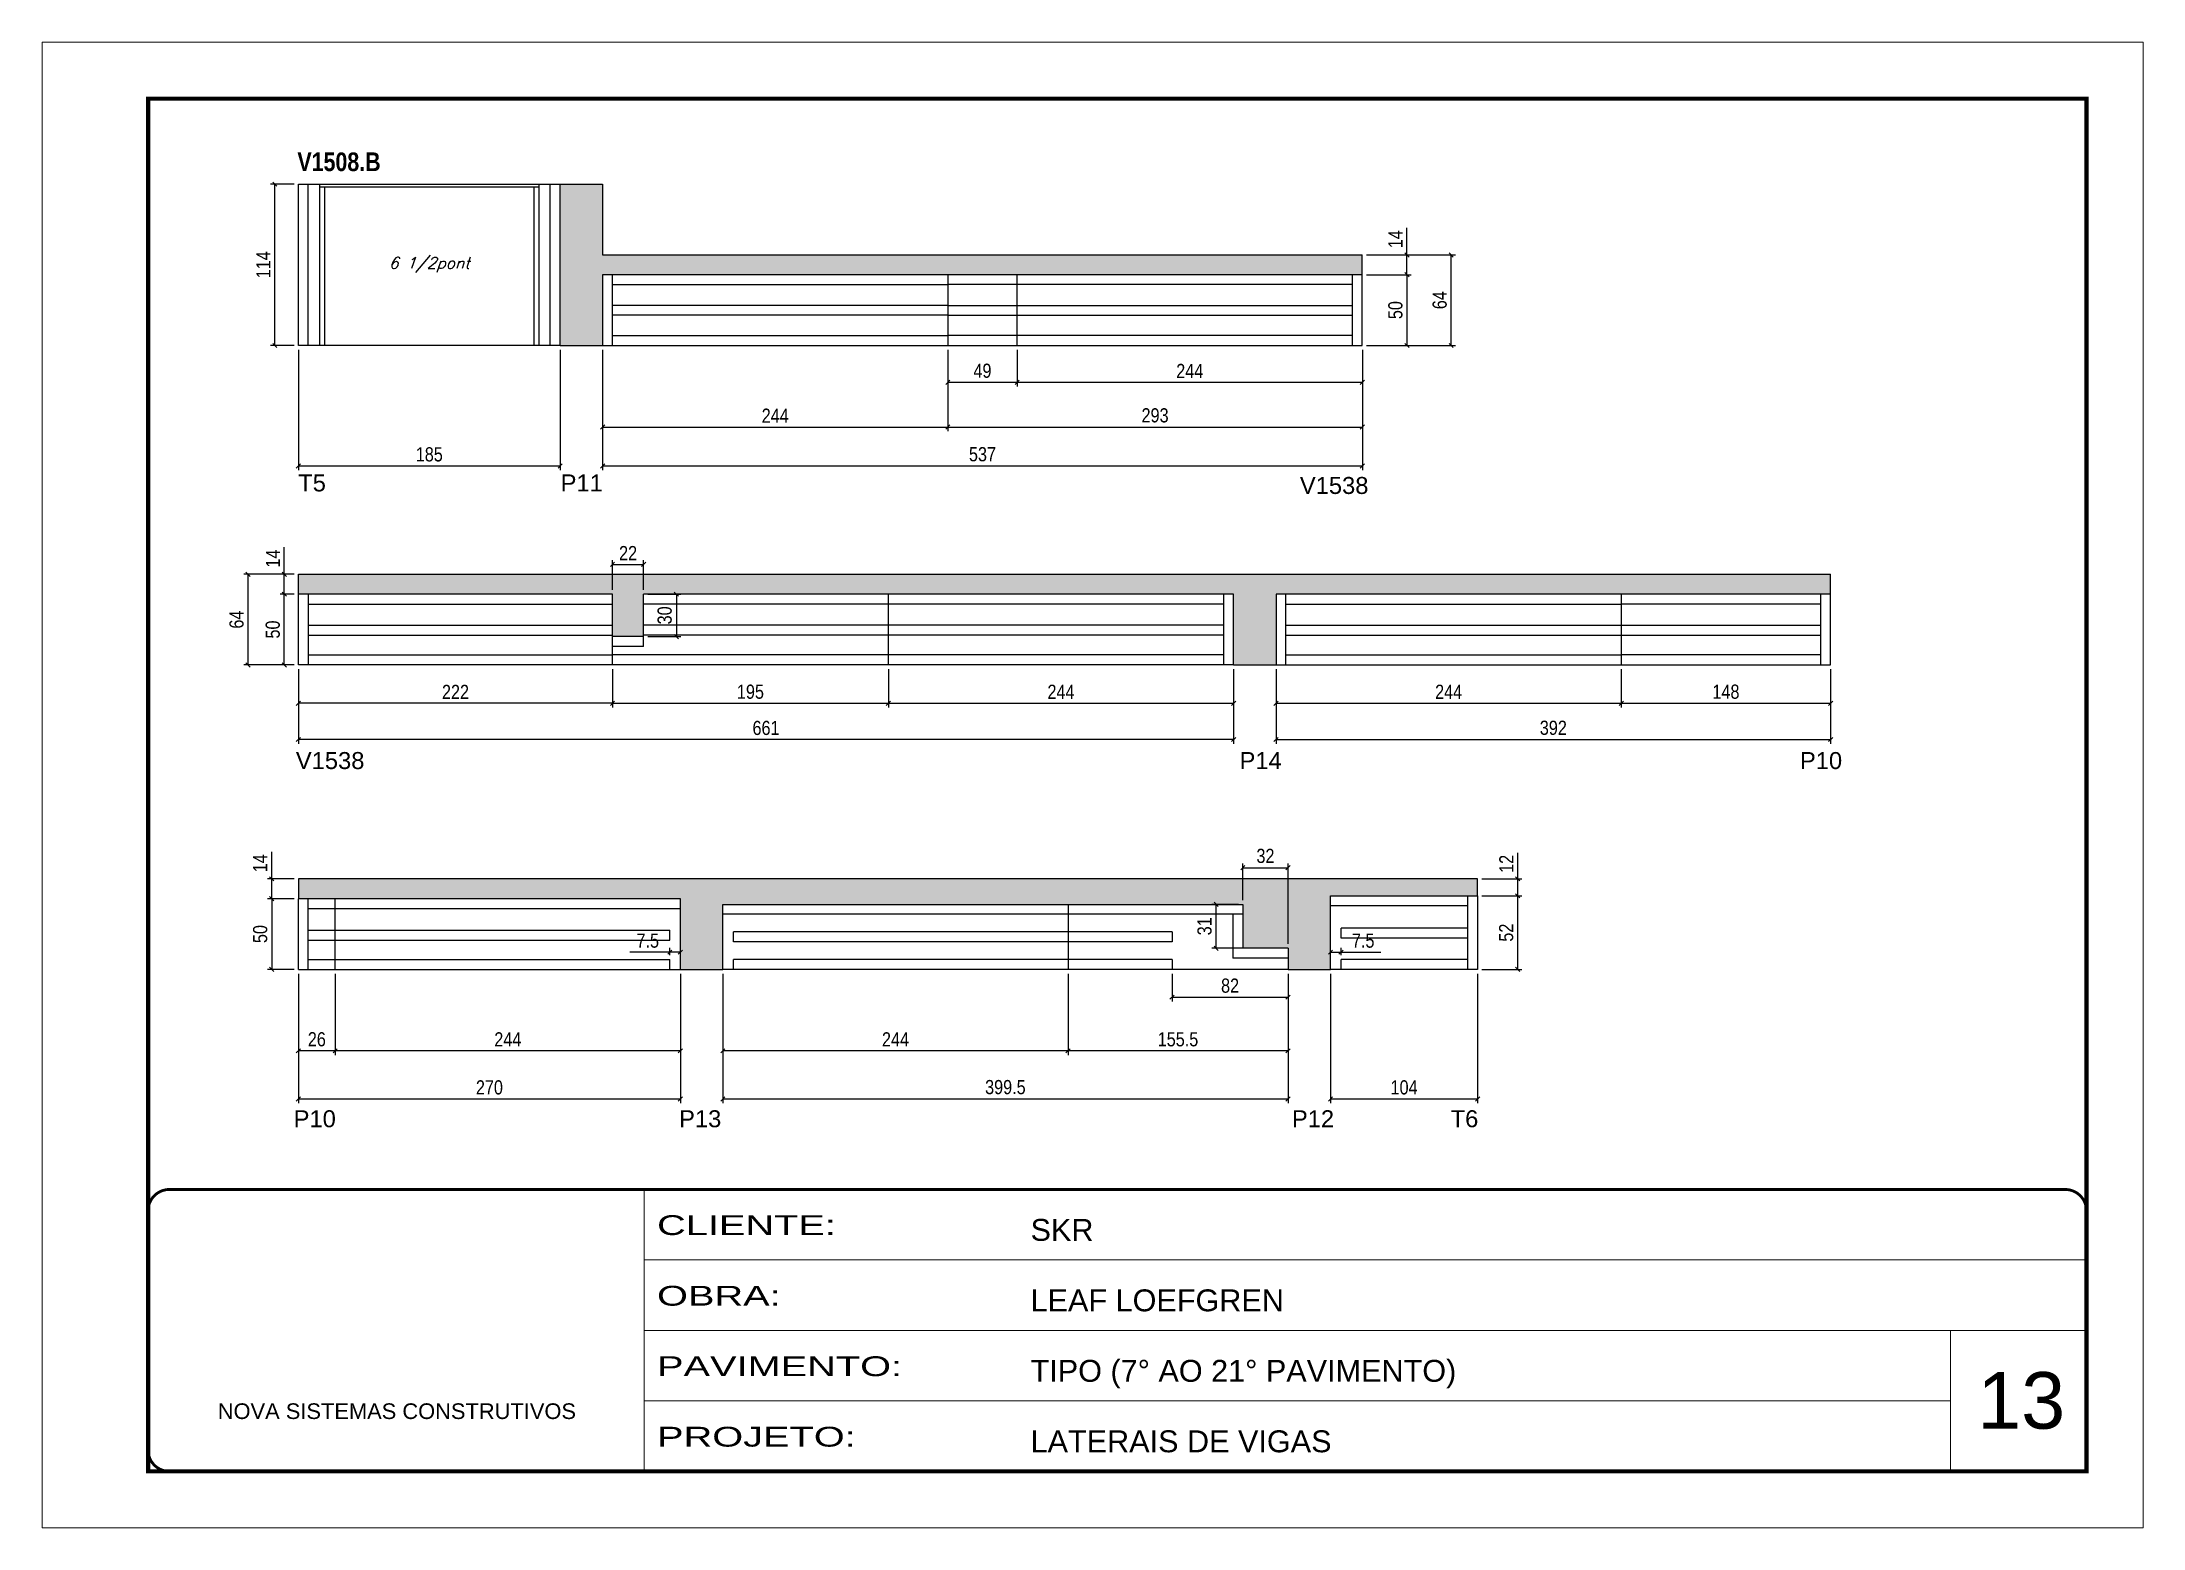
# Model space of a CAD drawing. Extents: x 3309 to 9563, y -2522 to 14608.
# Drawn here: x 3309 to 4794, y 10112 to 11162 of the extents above; entities that cross this region are included whole.
import ezdxf

# ---------------------------------------------------------------- set-up
doc = ezdxf.new("R2010")
doc.units = 0
doc.linetypes.add('CONTINUO', pattern=[0])
doc.linetypes.add('DASHED', pattern=[0.75, 0.5, -0.25])
for name, color, linetype in [('5', 5, 'Continuous'), ('COTA', 241, 'Continuous'), ('NOMENCLATURA', 7, 'Continuous'), ('Painéis', 200, 'Continuous'), ('SARR_2.2x7', 40, 'Continuous'), ('SARR_3.5x7', 81, 'Continuous'), ('texto', 7, 'Continuous')]:
    doc.layers.add(name, color=color, linetype=linetype)
for name, color, linetype, lineweight in [('CARIMBO', 255, 'Continuous', 9), ('Folhas', 255, 'Continuous', 9), ('SARRAFO DE PRESSAO', 251, 'DASHED', 9)]:
    doc.layers.add(name, color=color, linetype=linetype, lineweight=lineweight)
doc.styles.add('ARIAL', font='arial.ttf')
doc.styles.add('COTA TECNICA', font='techl___.ttf', dxfattribs={"height": 10})
doc.styles.add('Romans', font='romans.shx')
doc.styles.get("Standard").update_dxf_attribs({"font": 'arial.ttf'})
doc.styles.add('TECNICA', font='techb___.ttf', dxfattribs={"height": 10})
doc.styles.add('Tecnologia', font='')
doc.styles.get('Tecnologia').set_extended_font_data('Forgotten Futurist')
doc.dimstyles.new('PAINEL', dxfattribs={"dimtxt": 10, "dimasz": 3, "dimexe": 3, "dimexo": 3, "dimgap": 3, "dimtad": 1, "dimdec": 1, "dimzin": 12, "dimdsep": 46, "dimtxsty": 'COTA TECNICA', "dimblk1": 'OBLIQUE', "dimblk2": 'OBLIQUE', "dimsah": 1, "dimcen": 0.9, "dimclrd": 4, "dimclre": 4, "dimclrt": 240, "dimadec": 1, "dimazin": 3, "dimtfac": 1, "dimtdec": 1, "dimtmove": 0, "dimatfit": 3, "dimfxl": 1, "dimtolj": 1, "dimtzin": 12, "dimarcsym": 0})

msp = doc.modelspace()

# ---------------------------------------------------------------- texts
at = {"layer": '5', "linetype": 'Continuous'}
for s, rotation, p in [('T5', 0.00004, (3490.46, 10844.58)), ('P11', 0.00004, (3675.94, 10844.58)), ('V1538', 359.99996, (4198.45, 10842.79)), ('V1538', 0.00004, (3488.79, 10648.41)), ('P14', 0.00004, (4155.83, 10648.41)), ('P10', 0.00004, (4551.9, 10648.41)), ('P10', 359.99996, (3487.23, 10395.3, 0)), ('P13', 359.99996, (3759.68, 10395.3, 0)), ('P12', 359.99996, (4192.82, 10395.3, 0)), ('T6', 359.99996, (4305.01, 10395.3, 0))]:
    msp.add_text(s, height=12, rotation=rotation, dxfattribs=at).set_placement(p)
at = {"layer": 'CARIMBO', "style": 'ARIAL'}
msp.add_text('13', height=40, dxfattribs=at).set_placement((4677.23, 10182.28))
at = {"layer": 'NOMENCLATURA', "style": 'TECNICA'}
msp.add_text('V1508.B', height=13.2, dxfattribs=at).set_placement((3489.87, 11070.91))
at = {"layer": 'texto', "color": 2, "insert": (3583.08, 11004.72), "char_height": 8, "attachment_point": 5, "style": 'Romans'}
msp.add_mtext('{\\Q19;\\C256;6 1/2pont}', dxfattribs=at)

# ---------------------------------------------------------------- blocks, each defined once
blk = doc.blocks.new('9999999999')
at = {"color": 30, "linetype": 'CONTINUO'}
for p, q in [((98564.6, 34230.2), (98564.6, 34429.4)), ((98564.6, 34379.6), (99584, 34379.6)), ((98564.6, 34329.8), (99488, 34329.8)), ((99584, 34329.8), (99488, 34329.8)), ((99488, 34329.8), (99488, 34230.2)), ((98564.6, 34280), (99488, 34280))]:
    blk.add_line(p, q, dxfattribs=at)
at = {"color": 30, "linetype": 'CONTINUO', "const_width": 2}
blk.add_lwpolyline([(99584, 34230.2), (99584, 34414.4, 0.414214), (99569, 34429.4), (98229, 34429.4, 0.414214), (98214, 34414.4), (98214, 34245.2, 0.414214), (98229, 34230.2), (99584, 34230.2)], format="xyb", dxfattribs=at)
at = {"layer": 'Folhas'}
blk.add_lwpolyline([(98139, 34190.2), (99624, 34190.2), (99624, 35240.2), (98139, 35240.2)], close=True, dxfattribs=at)
at = {"layer": 'Folhas', "color": 30, "const_width": 3}
blk.add_lwpolyline([(98214, 34230.2), (99584, 34230.2), (99584, 35200.2), (98214, 35200.2)], close=True, dxfattribs=at)
at = {"color": 7, "linetype": 'Continuous', "ltscale": 5, "style": 'ARIAL'}
for s, height, p in [('SKR', 15.48, (98837.7, 34393.1)), ('LEAF LOEFGREN', 15.483, (98837.7, 34343.3)), ('TIPO (7° AO 21° PAVIMENTO)', 15.483, (98837.7, 34293.5)), ('NOVA SISTEMAS CONSTRUTIVOS', 11.059, (98263.2, 34267.2)), ('LATERAIS DE VIGAS', 15.483, (98837.7, 34243.7))]:
    blk.add_text(s, height=height, dxfattribs=at).set_placement(p)
at = {"layer": 'Folhas', "color": 7, "style": 'Tecnologia', "width": 1.5}
for s, p in [('CLIENTE:', (98573.7, 34397.2)), ('OBRA:', (98573.7, 34347.3)), ('PAVIMENTO:', (98573.7, 34297.5)), ('PROJETO:', (98573.7, 34247.7))]:
    blk.add_text(s, height=14, dxfattribs=at).set_placement(p)
blk = doc.blocks.new('_Oblique')
at = {"color": 0, "linetype": 'ByBlock', "lineweight": -2}
blk.add_line((-0.5, -0.5), (0.5, 0.5), dxfattribs=at)
blk = doc.blocks.new('*D1747')
at = {"layer": 'COTA', "color": 4, "lineweight": -2, "transparency": 16777216}
for p, q in [((3490.6, 10944.7), (3490.6, 10859.6)), ((3675.6, 10944.7), (3675.6, 10859.6)), ((3490.6, 10862.6), (3675.6, 10862.6))]:
    blk.add_line(p, q, dxfattribs=at)
at = {"layer": 'Defpoints', "color": 0, "transparency": 16777216}
for p in [(3490.6, 10947.7), (3675.6, 10947.7), (3675.6, 10862.6)]:
    blk.add_point(p, dxfattribs=at)
at = {"layer": 'COTA', "color": 4, "lineweight": -2, "transparency": 16777216, "xscale": 3, "yscale": 3, "zscale": 3, "rotation": 180}
blk.add_blockref('_Oblique', (3490.6, 10862.6), dxfattribs=at)
at = {"layer": 'COTA', "color": 4, "lineweight": -2, "transparency": 16777216, "xscale": 3, "yscale": 3, "zscale": 3}
blk.add_blockref('_Oblique', (3675.6, 10862.6), dxfattribs=at)
at = {"layer": 'COTA', "color": 240, "transparency": 16777216, "insert": (3583.1, 10870.7), "char_height": 10, "attachment_point": 5, "style": 'COTA TECNICA'}
blk.add_mtext('\\A1;185', dxfattribs=at)
blk = doc.blocks.new('*D1748')
at = {"layer": 'COTA', "color": 4, "lineweight": -2, "transparency": 16777216}
for p, q in [((3487.6, 11061.7), (3470.9, 11061.7)), ((3473.9, 10947.7), (3473.9, 11061.7)), ((3487.6, 10947.7), (3470.9, 10947.7))]:
    blk.add_line(p, q, dxfattribs=at)
at = {"layer": 'Defpoints', "color": 0, "transparency": 16777216}
for p in [(3473.9, 11061.7), (3490.6, 11061.7), (3490.6, 10947.7)]:
    blk.add_point(p, dxfattribs=at)
at = {"layer": 'COTA', "color": 4, "lineweight": -2, "transparency": 16777216, "xscale": 3, "yscale": 3, "zscale": 3}
for p, rotation in [((3473.9, 11061.7), 90), ((3473.9, 10947.7), 270)]:
    blk.add_blockref('_Oblique', p, dxfattribs=dict(at, rotation=rotation))
at = {"layer": 'COTA', "color": 240, "transparency": 16777216, "insert": (3465.8, 11004.7), "char_height": 10, "attachment_point": 5, "rotation": 90, "style": 'COTA TECNICA'}
blk.add_mtext('\\A1;114', dxfattribs=at)
blk = doc.blocks.new('*D1751')
at = {"layer": 'COTA', "color": 4, "lineweight": -2, "transparency": 16777216}
for p, q in [((3705.6, 10944.7), (3705.6, 10859.6)), ((4242.6, 10944.7), (4242.6, 10859.6)), ((3705.6, 10862.6), (4242.6, 10862.6))]:
    blk.add_line(p, q, dxfattribs=at)
at = {"layer": 'Defpoints', "color": 0, "transparency": 16777216}
for p in [(3705.6, 10947.7), (4242.6, 10947.7), (4242.6, 10862.6)]:
    blk.add_point(p, dxfattribs=at)
at = {"layer": 'COTA', "color": 4, "lineweight": -2, "transparency": 16777216, "xscale": 3, "yscale": 3, "zscale": 3, "rotation": 180}
blk.add_blockref('_Oblique', (3705.6, 10862.6), dxfattribs=at)
at = {"layer": 'COTA', "color": 4, "lineweight": -2, "transparency": 16777216, "xscale": 3, "yscale": 3, "zscale": 3}
blk.add_blockref('_Oblique', (4242.6, 10862.6), dxfattribs=at)
at = {"layer": 'COTA', "color": 240, "transparency": 16777216, "insert": (3974.1, 10870.8), "char_height": 10, "attachment_point": 5, "style": 'COTA TECNICA'}
blk.add_mtext('\\A1;537', dxfattribs=at)
blk = doc.blocks.new('*D1752')
at = {"layer": 'COTA', "color": 4, "lineweight": -2, "transparency": 16777216}
for p, q in [((3705.6, 10944.7), (3705.6, 10887.1)), ((3949.6, 10944.7), (3949.6, 10887.1)), ((3705.6, 10890.1), (3949.6, 10890.1))]:
    blk.add_line(p, q, dxfattribs=at)
at = {"layer": 'Defpoints', "color": 0, "transparency": 16777216}
for p in [(3705.6, 10947.7), (3949.6, 10947.7), (3949.6, 10890.1)]:
    blk.add_point(p, dxfattribs=at)
at = {"layer": 'COTA', "color": 4, "lineweight": -2, "transparency": 16777216, "xscale": 3, "yscale": 3, "zscale": 3, "rotation": 180}
blk.add_blockref('_Oblique', (3705.6, 10890.1), dxfattribs=at)
at = {"layer": 'COTA', "color": 4, "lineweight": -2, "transparency": 16777216, "xscale": 3, "yscale": 3, "zscale": 3}
blk.add_blockref('_Oblique', (3949.6, 10890.1), dxfattribs=at)
at = {"layer": 'COTA', "color": 240, "transparency": 16777216, "insert": (3827.6, 10898.1), "char_height": 10, "attachment_point": 5, "style": 'COTA TECNICA'}
blk.add_mtext('\\A1;244', dxfattribs=at)
blk = doc.blocks.new('*D1753')
at = {"layer": 'COTA', "color": 4, "lineweight": -2, "transparency": 16777216}
for p, q in [((3949.6, 10944.7), (3949.6, 10887.1)), ((4242.6, 10944.7), (4242.6, 10887.1)), ((3949.6, 10890.1), (4242.6, 10890.1))]:
    blk.add_line(p, q, dxfattribs=at)
at = {"layer": 'Defpoints', "color": 0, "transparency": 16777216}
for p in [(3949.6, 10947.7), (4242.6, 10947.7), (4242.6, 10890.1)]:
    blk.add_point(p, dxfattribs=at)
at = {"layer": 'COTA', "color": 4, "lineweight": -2, "transparency": 16777216, "xscale": 3, "yscale": 3, "zscale": 3, "rotation": 180}
blk.add_blockref('_Oblique', (3949.6, 10890.1), dxfattribs=at)
at = {"layer": 'COTA', "color": 4, "lineweight": -2, "transparency": 16777216, "xscale": 3, "yscale": 3, "zscale": 3}
blk.add_blockref('_Oblique', (4242.6, 10890.1), dxfattribs=at)
at = {"layer": 'COTA', "color": 240, "transparency": 16777216, "insert": (4096.1, 10898.3), "char_height": 10, "attachment_point": 5, "style": 'COTA TECNICA'}
blk.add_mtext('\\A1;293', dxfattribs=at)
blk = doc.blocks.new('*D1749')
at = {"layer": 'COTA', "color": 4, "lineweight": -2, "transparency": 16777216}
for p, q in [((3949.6, 10944.7), (3949.6, 10918.7)), ((3998.6, 10944.7), (3998.6, 10918.7)), ((3949.6, 10921.7), (3998.6, 10921.7))]:
    blk.add_line(p, q, dxfattribs=at)
at = {"layer": 'Defpoints', "color": 0, "transparency": 16777216}
for p in [(3949.6, 10947.7, 0), (3998.6, 10947.7, 0), (3998.6, 10921.7)]:
    blk.add_point(p, dxfattribs=at)
at = {"layer": 'COTA', "color": 4, "lineweight": -2, "transparency": 16777216, "xscale": 3, "yscale": 3, "zscale": 3, "rotation": 180}
blk.add_blockref('_Oblique', (3949.6, 10921.7), dxfattribs=at)
at = {"layer": 'COTA', "color": 4, "lineweight": -2, "transparency": 16777216, "xscale": 3, "yscale": 3, "zscale": 3}
blk.add_blockref('_Oblique', (3998.6, 10921.7), dxfattribs=at)
at = {"layer": 'COTA', "color": 240, "transparency": 16777216, "insert": (3974.1, 10929.8), "char_height": 10, "attachment_point": 5, "style": 'COTA TECNICA'}
blk.add_mtext('\\A1;49', dxfattribs=at)
blk = doc.blocks.new('*D1750')
at = {"layer": 'COTA', "color": 4, "lineweight": -2, "transparency": 16777216}
for p, q in [((3998.6, 10944.7), (3998.6, 10918.7)), ((4242.6, 10944.7), (4242.6, 10918.7)), ((3998.6, 10921.7), (4242.6, 10921.7))]:
    blk.add_line(p, q, dxfattribs=at)
at = {"layer": 'Defpoints', "color": 0, "transparency": 16777216}
for p in [(3998.6, 10947.7, 0), (4242.6, 10947.7, 0), (4242.6, 10921.7)]:
    blk.add_point(p, dxfattribs=at)
at = {"layer": 'COTA', "color": 4, "lineweight": -2, "transparency": 16777216, "xscale": 3, "yscale": 3, "zscale": 3, "rotation": 180}
blk.add_blockref('_Oblique', (3998.6, 10921.7), dxfattribs=at)
at = {"layer": 'COTA', "color": 4, "lineweight": -2, "transparency": 16777216, "xscale": 3, "yscale": 3, "zscale": 3}
blk.add_blockref('_Oblique', (4242.6, 10921.7), dxfattribs=at)
at = {"layer": 'COTA', "color": 240, "transparency": 16777216, "insert": (4120.6, 10929.7), "char_height": 10, "attachment_point": 5, "style": 'COTA TECNICA'}
blk.add_mtext('\\A1;244', dxfattribs=at)
blk = doc.blocks.new('*D1754')
at = {"layer": 'COTA', "color": 4, "lineweight": -2, "transparency": 16777216}
for p, q in [((4245.6, 10997.7), (4277.1, 10997.7)), ((4274.1, 10997.7), (4274.1, 10947.7)), ((4245.6, 10947.7), (4277.1, 10947.7))]:
    blk.add_line(p, q, dxfattribs=at)
at = {"layer": 'Defpoints', "color": 0, "transparency": 16777216}
for p in [(4242.6, 10997.7), (4242.6, 10947.7), (4274.1, 10947.7)]:
    blk.add_point(p, dxfattribs=at)
at = {"layer": 'COTA', "color": 4, "lineweight": -2, "transparency": 16777216, "xscale": 3, "yscale": 3, "zscale": 3}
for p, rotation in [((4274.1, 10997.7), 90), ((4274.1, 10947.7), 270)]:
    blk.add_blockref('_Oblique', p, dxfattribs=dict(at, rotation=rotation))
at = {"layer": 'COTA', "color": 240, "transparency": 16777216, "insert": (4266, 10972.7), "char_height": 10, "attachment_point": 5, "rotation": 90, "style": 'COTA TECNICA'}
blk.add_mtext('\\A1;50', dxfattribs=at)
blk = doc.blocks.new('*D1755')
at = {"layer": 'COTA', "color": 4, "lineweight": -2, "transparency": 16777216}
for p, q in [((4274.1, 11011.7), (4274.1, 11030.8)), ((4245.6, 11011.7), (4277.1, 11011.7)), ((4274.1, 10997.7), (4274.1, 11011.7)), ((4245.6, 10997.7), (4277.1, 10997.7))]:
    blk.add_line(p, q, dxfattribs=at)
at = {"layer": 'Defpoints', "color": 0, "transparency": 16777216}
for p in [(4242.6, 11011.7), (4274.1, 11011.7), (4242.6, 10997.7)]:
    blk.add_point(p, dxfattribs=at)
at = {"layer": 'COTA', "color": 4, "lineweight": -2, "transparency": 16777216, "xscale": 3, "yscale": 3, "zscale": 3}
for p, rotation in [((4274.1, 11011.7), 90), ((4274.1, 10997.7), 270)]:
    blk.add_blockref('_Oblique', p, dxfattribs=dict(at, rotation=rotation))
at = {"layer": 'COTA', "color": 240, "transparency": 16777216, "insert": (4266, 11022.8), "char_height": 10, "attachment_point": 5, "rotation": 90, "style": 'COTA TECNICA'}
blk.add_mtext('\\A1;14', dxfattribs=at)
blk = doc.blocks.new('*D1756')
at = {"layer": 'COTA', "color": 4, "lineweight": -2, "transparency": 16777216}
for p, q in [((4245.6, 11011.7), (4308.4, 11011.7)), ((4305.4, 10947.7), (4305.4, 11011.7)), ((4245.6, 10947.7), (4308.4, 10947.7))]:
    blk.add_line(p, q, dxfattribs=at)
at = {"layer": 'Defpoints', "color": 0, "transparency": 16777216}
for p in [(4242.6, 11011.7), (4305.4, 11011.7), (4242.6, 10947.7)]:
    blk.add_point(p, dxfattribs=at)
at = {"layer": 'COTA', "color": 4, "lineweight": -2, "transparency": 16777216, "xscale": 3, "yscale": 3, "zscale": 3}
for p, rotation in [((4305.4, 11011.7), 90), ((4305.4, 10947.7), 270)]:
    blk.add_blockref('_Oblique', p, dxfattribs=dict(at, rotation=rotation))
at = {"layer": 'COTA', "color": 240, "transparency": 16777216, "insert": (4297.3, 10979.7), "char_height": 10, "attachment_point": 5, "rotation": 90, "style": 'COTA TECNICA'}
blk.add_mtext('\\A1;64', dxfattribs=at)
blk = doc.blocks.new('*D1757')
at = {"layer": 'COTA', "color": 4, "linetype": 'ByBlock', "lineweight": -2, "transparency": 16777216}
for p, q in [((3490.6, 10719), (3490.6, 10691.9)), ((3712.6, 10719), (3712.6, 10691.9)), ((3712.6, 10694.9), (3490.6, 10694.9))]:
    blk.add_line(p, q, dxfattribs=at)
at = {"layer": 'Defpoints', "color": 0, "linetype": 'ByBlock', "transparency": 16777216}
for p in [(3490.6, 10722), (3712.6, 10722), (3490.6, 10694.9)]:
    blk.add_point(p, dxfattribs=at)
at = {"layer": 'COTA', "color": 4, "linetype": 'ByBlock', "lineweight": -2, "transparency": 16777216, "xscale": 3, "yscale": 3, "zscale": 3, "rotation": 180}
blk.add_blockref('_Oblique', (3490.6, 10694.9), dxfattribs=at)
at = {"layer": 'COTA', "color": 4, "linetype": 'ByBlock', "lineweight": -2, "transparency": 16777216, "xscale": 3, "yscale": 3, "zscale": 3}
blk.add_blockref('_Oblique', (3712.6, 10694.9), dxfattribs=at)
at = {"layer": 'COTA', "color": 240, "linetype": 'ByBlock', "transparency": 16777216, "insert": (3601.6, 10702.9), "char_height": 10, "attachment_point": 5, "style": 'COTA TECNICA'}
blk.add_mtext('\\A1;222', dxfattribs=at)
blk = doc.blocks.new('*D1758')
at = {"layer": 'COTA', "color": 4, "lineweight": -2, "transparency": 16777216}
for p, q in [((3712.6, 10719), (3712.6, 10691.9)), ((3907.6, 10719), (3907.6, 10691.9)), ((3712.6, 10694.9), (3907.6, 10694.9))]:
    blk.add_line(p, q, dxfattribs=at)
at = {"layer": 'Defpoints', "color": 0, "transparency": 16777216}
for p in [(3712.6, 10722, 0), (3907.6, 10722, 0), (3907.6, 10694.9)]:
    blk.add_point(p, dxfattribs=at)
at = {"layer": 'COTA', "color": 4, "lineweight": -2, "transparency": 16777216, "xscale": 3, "yscale": 3, "zscale": 3, "rotation": 180}
blk.add_blockref('_Oblique', (3712.6, 10694.9), dxfattribs=at)
at = {"layer": 'COTA', "color": 4, "lineweight": -2, "transparency": 16777216, "xscale": 3, "yscale": 3, "zscale": 3}
blk.add_blockref('_Oblique', (3907.6, 10694.9), dxfattribs=at)
at = {"layer": 'COTA', "color": 240, "transparency": 16777216, "insert": (3810.1, 10703), "char_height": 10, "attachment_point": 5, "style": 'COTA TECNICA'}
blk.add_mtext('\\A1;195', dxfattribs=at)
blk = doc.blocks.new('*D1759')
at = {"layer": 'COTA', "color": 4, "lineweight": -2, "transparency": 16777216}
for p, q in [((3907.6, 10719), (3907.6, 10691.9)), ((4151.6, 10719), (4151.6, 10691.9)), ((3907.6, 10694.9), (4151.6, 10694.9))]:
    blk.add_line(p, q, dxfattribs=at)
at = {"layer": 'Defpoints', "color": 0, "transparency": 16777216}
for p in [(3907.6, 10722, 0), (4151.6, 10722, 0), (4151.6, 10694.9)]:
    blk.add_point(p, dxfattribs=at)
at = {"layer": 'COTA', "color": 4, "lineweight": -2, "transparency": 16777216, "xscale": 3, "yscale": 3, "zscale": 3, "rotation": 180}
blk.add_blockref('_Oblique', (3907.6, 10694.9), dxfattribs=at)
at = {"layer": 'COTA', "color": 4, "lineweight": -2, "transparency": 16777216, "xscale": 3, "yscale": 3, "zscale": 3}
blk.add_blockref('_Oblique', (4151.6, 10694.9), dxfattribs=at)
at = {"layer": 'COTA', "color": 240, "transparency": 16777216, "insert": (4029.6, 10703), "char_height": 10, "attachment_point": 5, "style": 'COTA TECNICA'}
blk.add_mtext('\\A1;244', dxfattribs=at)
blk = doc.blocks.new('*D1760')
at = {"layer": 'COTA', "color": 4, "lineweight": -2, "transparency": 16777216}
for p, q in [((3490.6, 10719), (3490.6, 10666.3)), ((4151.6, 10719), (4151.6, 10666.3)), ((4151.6, 10669.3), (3490.6, 10669.3))]:
    blk.add_line(p, q, dxfattribs=at)
at = {"layer": 'Defpoints', "color": 0, "transparency": 16777216}
for p in [(3490.6, 10722, 0), (4151.6, 10722, 0), (3490.6, 10669.3)]:
    blk.add_point(p, dxfattribs=at)
at = {"layer": 'COTA', "color": 4, "lineweight": -2, "transparency": 16777216, "xscale": 3, "yscale": 3, "zscale": 3, "rotation": 180}
blk.add_blockref('_Oblique', (3490.6, 10669.3), dxfattribs=at)
at = {"layer": 'COTA', "color": 4, "lineweight": -2, "transparency": 16777216, "xscale": 3, "yscale": 3, "zscale": 3}
blk.add_blockref('_Oblique', (4151.6, 10669.3), dxfattribs=at)
at = {"layer": 'COTA', "color": 240, "transparency": 16777216, "insert": (3821.1, 10677.4), "char_height": 10, "attachment_point": 5, "style": 'COTA TECNICA'}
blk.add_mtext('\\A1;661', dxfattribs=at)
blk = doc.blocks.new('*D1761')
at = {"layer": 'COTA', "color": 4, "lineweight": -2, "transparency": 16777216}
for p, q in [((3487.6, 10772), (3477.6, 10772)), ((3480.6, 10722), (3480.6, 10772)), ((3487.6, 10722), (3477.6, 10722))]:
    blk.add_line(p, q, dxfattribs=at)
at = {"layer": 'Defpoints', "color": 0, "transparency": 16777216}
for p in [(3480.6, 10772), (3490.6, 10772), (3490.6, 10722)]:
    blk.add_point(p, dxfattribs=at)
at = {"layer": 'COTA', "color": 4, "lineweight": -2, "transparency": 16777216, "xscale": 3, "yscale": 3, "zscale": 3}
for p, rotation in [((3480.6, 10772), 90), ((3480.6, 10722), 270)]:
    blk.add_blockref('_Oblique', p, dxfattribs=dict(at, rotation=rotation))
at = {"layer": 'COTA', "color": 240, "transparency": 16777216, "insert": (3472.5, 10747), "char_height": 10, "attachment_point": 5, "rotation": 90, "style": 'COTA TECNICA'}
blk.add_mtext('\\A1;50', dxfattribs=at)
blk = doc.blocks.new('*D1762')
at = {"layer": 'COTA', "color": 4, "lineweight": -2, "transparency": 16777216}
for p, q in [((3480.6, 10786), (3480.6, 10805.1)), ((3487.6, 10786), (3477.6, 10786)), ((3480.6, 10772), (3480.6, 10786)), ((3487.6, 10772), (3477.6, 10772))]:
    blk.add_line(p, q, dxfattribs=at)
at = {"layer": 'Defpoints', "color": 0, "transparency": 16777216}
for p in [(3480.6, 10786), (3490.6, 10786), (3490.6, 10772)]:
    blk.add_point(p, dxfattribs=at)
at = {"layer": 'COTA', "color": 4, "lineweight": -2, "transparency": 16777216, "xscale": 3, "yscale": 3, "zscale": 3}
for p, rotation in [((3480.6, 10786), 90), ((3480.6, 10772), 270)]:
    blk.add_blockref('_Oblique', p, dxfattribs=dict(at, rotation=rotation))
at = {"layer": 'COTA', "color": 240, "transparency": 16777216, "insert": (3472.6, 10797.1), "char_height": 10, "attachment_point": 5, "rotation": 90, "style": 'COTA TECNICA'}
blk.add_mtext('\\A1;14', dxfattribs=at)
blk = doc.blocks.new('*D1763')
at = {"layer": 'COTA', "color": 4, "lineweight": -2, "transparency": 16777216}
for p, q in [((3487.6, 10786), (3452, 10786)), ((3455, 10722), (3455, 10786)), ((3487.6, 10722), (3452, 10722))]:
    blk.add_line(p, q, dxfattribs=at)
at = {"layer": 'Defpoints', "color": 0, "transparency": 16777216}
for p in [(3455, 10786), (3490.6, 10786), (3490.6, 10722)]:
    blk.add_point(p, dxfattribs=at)
at = {"layer": 'COTA', "color": 4, "lineweight": -2, "transparency": 16777216, "xscale": 3, "yscale": 3, "zscale": 3}
for p, rotation in [((3455, 10786), 90), ((3455, 10722), 270)]:
    blk.add_blockref('_Oblique', p, dxfattribs=dict(at, rotation=rotation))
at = {"layer": 'COTA', "color": 240, "transparency": 16777216, "insert": (3446.9, 10754), "char_height": 10, "attachment_point": 5, "rotation": 90, "style": 'COTA TECNICA'}
blk.add_mtext('\\A1;64', dxfattribs=at)
blk = doc.blocks.new('*D1764')
at = {"layer": 'COTA', "color": 4, "lineweight": -2, "transparency": 16777216}
for p, q in [((4181.6, 10719), (4181.6, 10666.3)), ((4573.6, 10719), (4573.6, 10666.3)), ((4181.6, 10669.3), (4573.6, 10669.3))]:
    blk.add_line(p, q, dxfattribs=at)
at = {"layer": 'Defpoints', "color": 0, "transparency": 16777216}
for p in [(4181.6, 10722), (4573.6, 10722), (4573.6, 10669.3)]:
    blk.add_point(p, dxfattribs=at)
at = {"layer": 'COTA', "color": 4, "lineweight": -2, "transparency": 16777216, "xscale": 3, "yscale": 3, "zscale": 3, "rotation": 180}
blk.add_blockref('_Oblique', (4181.6, 10669.3), dxfattribs=at)
at = {"layer": 'COTA', "color": 4, "lineweight": -2, "transparency": 16777216, "xscale": 3, "yscale": 3, "zscale": 3}
blk.add_blockref('_Oblique', (4573.6, 10669.3), dxfattribs=at)
at = {"layer": 'COTA', "color": 240, "transparency": 16777216, "insert": (4377.6, 10677.5), "char_height": 10, "attachment_point": 5, "style": 'COTA TECNICA'}
blk.add_mtext('\\A1;392', dxfattribs=at)
blk = doc.blocks.new('*D1765')
at = {"layer": 'COTA', "color": 4, "lineweight": -2, "transparency": 16777216}
for p, q in [((4181.6, 10719), (4181.6, 10691.9)), ((4425.6, 10719), (4425.6, 10691.9)), ((4181.6, 10694.9), (4425.6, 10694.9))]:
    blk.add_line(p, q, dxfattribs=at)
at = {"layer": 'Defpoints', "color": 0, "transparency": 16777216}
for p in [(4181.6, 10722), (4425.6, 10722), (4425.6, 10694.9)]:
    blk.add_point(p, dxfattribs=at)
at = {"layer": 'COTA', "color": 4, "lineweight": -2, "transparency": 16777216, "xscale": 3, "yscale": 3, "zscale": 3, "rotation": 180}
blk.add_blockref('_Oblique', (4181.6, 10694.9), dxfattribs=at)
at = {"layer": 'COTA', "color": 4, "lineweight": -2, "transparency": 16777216, "xscale": 3, "yscale": 3, "zscale": 3}
blk.add_blockref('_Oblique', (4425.6, 10694.9), dxfattribs=at)
at = {"layer": 'COTA', "color": 240, "transparency": 16777216, "insert": (4303.6, 10703), "char_height": 10, "attachment_point": 5, "style": 'COTA TECNICA'}
blk.add_mtext('\\A1;244', dxfattribs=at)
blk = doc.blocks.new('*D1766')
at = {"layer": 'COTA', "color": 4, "lineweight": -2, "transparency": 16777216}
for p, q in [((4425.6, 10719), (4425.6, 10691.9)), ((4573.6, 10719), (4573.6, 10691.9)), ((4425.6, 10694.9), (4573.6, 10694.9))]:
    blk.add_line(p, q, dxfattribs=at)
at = {"layer": 'Defpoints', "color": 0, "transparency": 16777216}
for p in [(4425.6, 10722), (4573.6, 10722), (4573.6, 10694.9)]:
    blk.add_point(p, dxfattribs=at)
at = {"layer": 'COTA', "color": 4, "lineweight": -2, "transparency": 16777216, "xscale": 3, "yscale": 3, "zscale": 3, "rotation": 180}
blk.add_blockref('_Oblique', (4425.6, 10694.9), dxfattribs=at)
at = {"layer": 'COTA', "color": 4, "lineweight": -2, "transparency": 16777216, "xscale": 3, "yscale": 3, "zscale": 3}
blk.add_blockref('_Oblique', (4573.6, 10694.9), dxfattribs=at)
at = {"layer": 'COTA', "color": 240, "transparency": 16777216, "insert": (4499.6, 10703), "char_height": 10, "attachment_point": 5, "style": 'COTA TECNICA'}
blk.add_mtext('\\A1;148', dxfattribs=at)
blk = doc.blocks.new('*D1778')
at = {"layer": 'COTA', "color": 4, "lineweight": -2, "transparency": 16777216}
for p, q in [((4220.1, 10503.8), (4220.1, 10412.3)), ((4324.1, 10503.8), (4324.1, 10412.3)), ((4220.1, 10415.3), (4324.1, 10415.3))]:
    blk.add_line(p, q, dxfattribs=at)
at = {"layer": 'Defpoints', "color": 0, "transparency": 16777216}
for p in [(4220.1, 10506.8), (4324.1, 10506.8), (4324.1, 10415.3)]:
    blk.add_point(p, dxfattribs=at)
at = {"layer": 'COTA', "color": 4, "lineweight": -2, "transparency": 16777216, "xscale": 3, "yscale": 3, "zscale": 3, "rotation": 180}
blk.add_blockref('_Oblique', (4220.1, 10415.3), dxfattribs=at)
at = {"layer": 'COTA', "color": 4, "lineweight": -2, "transparency": 16777216, "xscale": 3, "yscale": 3, "zscale": 3}
blk.add_blockref('_Oblique', (4324.1, 10415.3), dxfattribs=at)
at = {"layer": 'COTA', "color": 240, "transparency": 16777216, "insert": (4272.1, 10423.4), "char_height": 10, "attachment_point": 5, "style": 'COTA TECNICA'}
blk.add_mtext('\\A1;104', dxfattribs=at)
blk = doc.blocks.new('*D1776')
at = {"layer": 'COTA', "color": 4, "lineweight": -2, "transparency": 16777216}
for p, q in [((4327.1, 10558.8), (4355.4, 10558.8)), ((4352.4, 10506.8), (4352.4, 10558.8)), ((4327.1, 10506.8), (4355.4, 10506.8))]:
    blk.add_line(p, q, dxfattribs=at)
at = {"layer": 'Defpoints', "color": 0, "transparency": 16777216}
for p in [(4324.1, 10558.8), (4352.4, 10558.8), (4324.1, 10506.8)]:
    blk.add_point(p, dxfattribs=at)
at = {"layer": 'COTA', "color": 4, "lineweight": -2, "transparency": 16777216, "xscale": 3, "yscale": 3, "zscale": 3}
for p, rotation in [((4352.4, 10558.8), 90), ((4352.4, 10506.8), 270)]:
    blk.add_blockref('_Oblique', p, dxfattribs=dict(at, rotation=rotation))
at = {"layer": 'COTA', "color": 240, "transparency": 16777216, "insert": (4344.3, 10532.8), "char_height": 10, "attachment_point": 5, "rotation": 90, "style": 'COTA TECNICA'}
blk.add_mtext('\\A1;52', dxfattribs=at)
blk = doc.blocks.new('*D1777')
at = {"layer": 'COTA', "color": 4, "lineweight": -2, "transparency": 16777216}
for p, q in [((3790.6, 10503.8), (3790.6, 10412.3)), ((4190.1, 10503.8), (4190.1, 10412.3)), ((3790.6, 10415.3), (4190.1, 10415.3))]:
    blk.add_line(p, q, dxfattribs=at)
at = {"layer": 'Defpoints', "color": 0, "transparency": 16777216}
for p in [(3790.6, 10506.8), (4190.1, 10506.8), (4190.1, 10415.3)]:
    blk.add_point(p, dxfattribs=at)
at = {"layer": 'COTA', "color": 4, "lineweight": -2, "transparency": 16777216, "xscale": 3, "yscale": 3, "zscale": 3, "rotation": 180}
blk.add_blockref('_Oblique', (3790.6, 10415.3), dxfattribs=at)
at = {"layer": 'COTA', "color": 4, "lineweight": -2, "transparency": 16777216, "xscale": 3, "yscale": 3, "zscale": 3}
blk.add_blockref('_Oblique', (4190.1, 10415.3), dxfattribs=at)
at = {"layer": 'COTA', "color": 240, "transparency": 16777216, "insert": (3990.3, 10423.6), "char_height": 10, "attachment_point": 5, "style": 'COTA TECNICA'}
blk.add_mtext('\\A1;399.5', dxfattribs=at)
blk = doc.blocks.new('*D1772')
at = {"layer": 'COTA', "color": 4, "lineweight": -2, "transparency": 16777216}
for p, q in [((4034.6, 10503.8), (4034.6, 10446.3)), ((4190.1, 10503.8), (4190.1, 10446.3)), ((4190.1, 10449.3), (4034.6, 10449.3))]:
    blk.add_line(p, q, dxfattribs=at)
at = {"layer": 'Defpoints', "color": 0, "transparency": 16777216}
for p in [(4034.6, 10506.8), (4190.1, 10506.8), (4034.6, 10449.3)]:
    blk.add_point(p, dxfattribs=at)
at = {"layer": 'COTA', "color": 4, "lineweight": -2, "transparency": 16777216, "xscale": 3, "yscale": 3, "zscale": 3, "rotation": 180}
blk.add_blockref('_Oblique', (4034.6, 10449.3), dxfattribs=at)
at = {"layer": 'COTA', "color": 4, "lineweight": -2, "transparency": 16777216, "xscale": 3, "yscale": 3, "zscale": 3}
blk.add_blockref('_Oblique', (4190.1, 10449.3), dxfattribs=at)
at = {"layer": 'COTA', "color": 240, "transparency": 16777216, "insert": (4112.3, 10457.4), "char_height": 10, "attachment_point": 5, "style": 'COTA TECNICA'}
blk.add_mtext('\\A1;155.5', dxfattribs=at)
blk = doc.blocks.new('*D1773')
at = {"layer": 'COTA', "color": 4, "lineweight": -2, "transparency": 16777216}
for p, q in [((3790.6, 10503.8), (3790.6, 10446.3)), ((4034.6, 10503.8), (4034.6, 10446.3)), ((4034.6, 10449.3), (3790.6, 10449.3))]:
    blk.add_line(p, q, dxfattribs=at)
at = {"layer": 'Defpoints', "color": 0, "transparency": 16777216}
for p in [(3790.6, 10506.8), (4034.6, 10506.8), (3790.6, 10449.3)]:
    blk.add_point(p, dxfattribs=at)
at = {"layer": 'COTA', "color": 4, "lineweight": -2, "transparency": 16777216, "xscale": 3, "yscale": 3, "zscale": 3, "rotation": 180}
blk.add_blockref('_Oblique', (3790.6, 10449.3), dxfattribs=at)
at = {"layer": 'COTA', "color": 4, "lineweight": -2, "transparency": 16777216, "xscale": 3, "yscale": 3, "zscale": 3}
blk.add_blockref('_Oblique', (4034.6, 10449.3), dxfattribs=at)
at = {"layer": 'COTA', "color": 240, "transparency": 16777216, "insert": (3912.6, 10457.4), "char_height": 10, "attachment_point": 5, "style": 'COTA TECNICA'}
blk.add_mtext('\\A1;244', dxfattribs=at)
blk = doc.blocks.new('*D1774')
at = {"layer": 'COTA', "color": 4, "lineweight": -2, "transparency": 16777216}
for p, q in [((3490.6, 10503.8), (3490.6, 10412.3)), ((3760.6, 10503.8), (3760.6, 10412.3)), ((3490.6, 10415.3), (3760.6, 10415.3))]:
    blk.add_line(p, q, dxfattribs=at)
at = {"layer": 'Defpoints', "color": 0, "transparency": 16777216}
for p in [(3490.6, 10506.8), (3760.6, 10506.8), (3760.6, 10415.3)]:
    blk.add_point(p, dxfattribs=at)
at = {"layer": 'COTA', "color": 4, "lineweight": -2, "transparency": 16777216, "xscale": 3, "yscale": 3, "zscale": 3, "rotation": 180}
blk.add_blockref('_Oblique', (3490.6, 10415.3), dxfattribs=at)
at = {"layer": 'COTA', "color": 4, "lineweight": -2, "transparency": 16777216, "xscale": 3, "yscale": 3, "zscale": 3}
blk.add_blockref('_Oblique', (3760.6, 10415.3), dxfattribs=at)
at = {"layer": 'COTA', "color": 240, "transparency": 16777216, "insert": (3625.6, 10423.4), "char_height": 10, "attachment_point": 5, "style": 'COTA TECNICA'}
blk.add_mtext('\\A1;270', dxfattribs=at)
blk = doc.blocks.new('*D1775')
at = {"layer": 'COTA', "color": 4, "lineweight": -2, "transparency": 16777216}
for p, q in [((3516.6, 10503.8), (3516.6, 10446.3)), ((3760.6, 10503.8), (3760.6, 10446.3)), ((3760.6, 10449.3), (3516.6, 10449.3))]:
    blk.add_line(p, q, dxfattribs=at)
at = {"layer": 'Defpoints', "color": 0, "transparency": 16777216}
for p in [(3516.6, 10506.8), (3760.6, 10506.8), (3516.6, 10449.3)]:
    blk.add_point(p, dxfattribs=at)
at = {"layer": 'COTA', "color": 4, "lineweight": -2, "transparency": 16777216, "xscale": 3, "yscale": 3, "zscale": 3, "rotation": 180}
blk.add_blockref('_Oblique', (3516.6, 10449.3), dxfattribs=at)
at = {"layer": 'COTA', "color": 4, "lineweight": -2, "transparency": 16777216, "xscale": 3, "yscale": 3, "zscale": 3}
blk.add_blockref('_Oblique', (3760.6, 10449.3), dxfattribs=at)
at = {"layer": 'COTA', "color": 240, "transparency": 16777216, "insert": (3638.6, 10457.4), "char_height": 10, "attachment_point": 5, "style": 'COTA TECNICA'}
blk.add_mtext('\\A1;244', dxfattribs=at)
blk = doc.blocks.new('*D1768')
at = {"layer": 'COTA', "color": 4, "lineweight": -2, "transparency": 16777216}
for p, q in [((3490.6, 10503.8), (3490.6, 10446.3)), ((3516.6, 10503.8), (3516.6, 10446.3)), ((3516.6, 10449.3), (3490.6, 10449.3))]:
    blk.add_line(p, q, dxfattribs=at)
at = {"layer": 'Defpoints', "color": 0, "transparency": 16777216}
for p in [(3490.6, 10506.8), (3516.6, 10506.8), (3490.6, 10449.3)]:
    blk.add_point(p, dxfattribs=at)
at = {"layer": 'COTA', "color": 4, "lineweight": -2, "transparency": 16777216, "xscale": 3, "yscale": 3, "zscale": 3, "rotation": 180}
blk.add_blockref('_Oblique', (3490.6, 10449.3), dxfattribs=at)
at = {"layer": 'COTA', "color": 4, "lineweight": -2, "transparency": 16777216, "xscale": 3, "yscale": 3, "zscale": 3}
blk.add_blockref('_Oblique', (3516.6, 10449.3), dxfattribs=at)
at = {"layer": 'COTA', "color": 240, "transparency": 16777216, "insert": (3503.6, 10457.4), "char_height": 10, "attachment_point": 5, "style": 'COTA TECNICA'}
blk.add_mtext('\\A1;26', dxfattribs=at)
blk = doc.blocks.new('*D1769')
at = {"layer": 'COTA', "color": 4, "lineweight": -2, "transparency": 16777216}
for p, q in [((3487.6, 10556.8), (3468.7, 10556.8)), ((3471.7, 10556.8), (3471.7, 10506.8)), ((3487.6, 10506.8), (3468.7, 10506.8))]:
    blk.add_line(p, q, dxfattribs=at)
at = {"layer": 'Defpoints', "color": 0, "transparency": 16777216}
for p in [(3490.6, 10556.8), (3471.7, 10506.8), (3490.6, 10506.8)]:
    blk.add_point(p, dxfattribs=at)
at = {"layer": 'COTA', "color": 4, "lineweight": -2, "transparency": 16777216, "xscale": 3, "yscale": 3, "zscale": 3}
for p, rotation in [((3471.7, 10556.8), 90), ((3471.7, 10506.8), 270)]:
    blk.add_blockref('_Oblique', p, dxfattribs=dict(at, rotation=rotation))
at = {"layer": 'COTA', "color": 240, "transparency": 16777216, "insert": (3463.6, 10531.8), "char_height": 10, "attachment_point": 5, "rotation": 90, "style": 'COTA TECNICA'}
blk.add_mtext('\\A1;50', dxfattribs=at)
blk = doc.blocks.new('*D1770')
at = {"layer": 'COTA', "color": 4, "lineweight": -2, "transparency": 16777216}
for p, q in [((3471.7, 10570.8), (3471.7, 10589.9)), ((3487.6, 10570.8), (3468.7, 10570.8)), ((3471.7, 10556.8), (3471.7, 10570.8)), ((3487.6, 10556.8), (3468.7, 10556.8))]:
    blk.add_line(p, q, dxfattribs=at)
at = {"layer": 'Defpoints', "color": 0, "transparency": 16777216}
for p in [(3471.7, 10570.8), (3490.6, 10570.8), (3490.6, 10556.8)]:
    blk.add_point(p, dxfattribs=at)
at = {"layer": 'COTA', "color": 4, "lineweight": -2, "transparency": 16777216, "xscale": 3, "yscale": 3, "zscale": 3}
for p, rotation in [((3471.7, 10570.8), 90), ((3471.7, 10556.8), 270)]:
    blk.add_blockref('_Oblique', p, dxfattribs=dict(at, rotation=rotation))
at = {"layer": 'COTA', "color": 240, "transparency": 16777216, "insert": (3463.6, 10581.8), "char_height": 10, "attachment_point": 5, "rotation": 90, "style": 'COTA TECNICA'}
blk.add_mtext('\\A1;14', dxfattribs=at)
blk = doc.blocks.new('*D1771')
at = {"layer": 'COTA', "color": 4, "lineweight": -2, "transparency": 16777216}
for p, q in [((4220.1, 10516.8), (4220.1, 10522)), ((4220.1, 10519), (4227.6, 10519)), ((4227.6, 10516.8), (4227.6, 10522)), ((4227.6, 10519), (4255.7, 10519))]:
    blk.add_line(p, q, dxfattribs=at)
at = {"layer": 'Defpoints', "color": 0, "transparency": 16777216}
for p in [(4227.6, 10519), (4220.1, 10513.8), (4227.6, 10513.8)]:
    blk.add_point(p, dxfattribs=at)
at = {"layer": 'COTA', "color": 4, "lineweight": -2, "transparency": 16777216, "xscale": 3, "yscale": 3, "zscale": 3, "rotation": 180}
blk.add_blockref('_Oblique', (4220.1, 10519), dxfattribs=at)
at = {"layer": 'COTA', "color": 4, "lineweight": -2, "transparency": 16777216, "xscale": 3, "yscale": 3, "zscale": 3}
blk.add_blockref('_Oblique', (4227.6, 10519), dxfattribs=at)
at = {"layer": 'COTA', "color": 240, "transparency": 16777216, "insert": (4243.2, 10527.1), "char_height": 10, "attachment_point": 5, "style": 'COTA TECNICA'}
blk.add_mtext('\\A1;7.5', dxfattribs=at)
blk = doc.blocks.new('*D1767')
at = {"layer": 'COTA', "color": 4, "lineweight": -2, "transparency": 16777216}
for p, q in [((3753.1, 10519), (3724.9, 10519)), ((3753.1, 10516.8), (3753.1, 10522)), ((3760.6, 10519), (3753.1, 10519)), ((3760.6, 10516.8), (3760.6, 10522))]:
    blk.add_line(p, q, dxfattribs=at)
at = {"layer": 'Defpoints', "color": 0, "transparency": 16777216}
for p in [(3753.1, 10519), (3753.1, 10513.8), (3760.6, 10513.8)]:
    blk.add_point(p, dxfattribs=at)
at = {"layer": 'COTA', "color": 4, "lineweight": -2, "transparency": 16777216, "xscale": 3, "yscale": 3, "zscale": 3, "rotation": 180}
blk.add_blockref('_Oblique', (3753.1, 10519), dxfattribs=at)
at = {"layer": 'COTA', "color": 4, "lineweight": -2, "transparency": 16777216, "xscale": 3, "yscale": 3, "zscale": 3}
blk.add_blockref('_Oblique', (3760.6, 10519), dxfattribs=at)
at = {"layer": 'COTA', "color": 240, "transparency": 16777216, "insert": (3737.5, 10527.1), "char_height": 10, "attachment_point": 5, "style": 'COTA TECNICA'}
blk.add_mtext('\\A1;7.5', dxfattribs=at)
blk = doc.blocks.new('*D1779')
at = {"layer": 'COTA', "color": 4, "lineweight": -2, "transparency": 16777216}
for p, q in [((4352.4, 10570.8), (4352.4, 10589.1)), ((4327.1, 10570.8), (4355.4, 10570.8)), ((4327.1, 10558.8), (4355.4, 10558.8)), ((4352.4, 10558.8), (4352.4, 10570.8))]:
    blk.add_line(p, q, dxfattribs=at)
at = {"layer": 'Defpoints', "color": 0, "transparency": 16777216}
for p in [(4324.1, 10570.8), (4324.1, 10558.8), (4352.4, 10570.8)]:
    blk.add_point(p, dxfattribs=at)
at = {"layer": 'COTA', "color": 4, "lineweight": -2, "transparency": 16777216, "xscale": 3, "yscale": 3, "zscale": 3}
for p, rotation in [((4352.4, 10570.8), 90), ((4352.4, 10558.8), 270)]:
    blk.add_blockref('_Oblique', p, dxfattribs=dict(at, rotation=rotation))
at = {"layer": 'COTA', "color": 240, "transparency": 16777216, "insert": (4344.4, 10581.4), "char_height": 10, "attachment_point": 5, "rotation": 90, "style": 'COTA TECNICA'}
blk.add_mtext('\\A1;12', dxfattribs=at)
blk = doc.blocks.new('*D1780')
at = {"layer": 'COTA', "color": 4, "lineweight": -2, "transparency": 16777216}
for p, q in [((4158.1, 10555.8), (4158.1, 10581.7)), ((4158.1, 10578.7), (4190.1, 10578.7)), ((4190.1, 10524.8), (4190.1, 10581.7))]:
    blk.add_line(p, q, dxfattribs=at)
at = {"layer": 'Defpoints', "color": 0, "transparency": 16777216}
for p in [(4190.1, 10578.7), (4158.1, 10552.8, 0), (4190.1, 10521.8, 0)]:
    blk.add_point(p, dxfattribs=at)
at = {"layer": 'COTA', "color": 4, "lineweight": -2, "transparency": 16777216, "xscale": 3, "yscale": 3, "zscale": 3, "rotation": 180}
blk.add_blockref('_Oblique', (4158.1, 10578.7), dxfattribs=at)
at = {"layer": 'COTA', "color": 4, "lineweight": -2, "transparency": 16777216, "xscale": 3, "yscale": 3, "zscale": 3}
blk.add_blockref('_Oblique', (4190.1, 10578.7), dxfattribs=at)
at = {"layer": 'COTA', "color": 240, "transparency": 16777216, "insert": (4174.1, 10587), "char_height": 10, "attachment_point": 5, "style": 'COTA TECNICA'}
blk.add_mtext('\\A1;32', dxfattribs=at)
blk = doc.blocks.new('*D1781')
at = {"layer": 'COTA', "color": 4, "lineweight": -2, "transparency": 16777216}
for p, q in [((4155.1, 10552.8), (4136.3, 10552.8)), ((4139.3, 10521.8), (4139.3, 10552.8)), ((4155.1, 10521.8), (4136.3, 10521.8))]:
    blk.add_line(p, q, dxfattribs=at)
at = {"layer": 'Defpoints', "color": 0, "transparency": 16777216}
for p in [(4139.3, 10552.8), (4158.1, 10552.8, 0), (4158.1, 10521.8, 0)]:
    blk.add_point(p, dxfattribs=at)
at = {"layer": 'COTA', "color": 4, "lineweight": -2, "transparency": 16777216, "xscale": 3, "yscale": 3, "zscale": 3}
for p, rotation in [((4139.3, 10552.8), 90), ((4139.3, 10521.8), 270)]:
    blk.add_blockref('_Oblique', p, dxfattribs=dict(at, rotation=rotation))
at = {"layer": 'COTA', "color": 240, "transparency": 16777216, "insert": (4131.1, 10537.3), "char_height": 10, "attachment_point": 5, "rotation": 90, "style": 'COTA TECNICA'}
blk.add_mtext('\\A1;31', dxfattribs=at)
blk = doc.blocks.new('*D1782')
at = {"layer": 'COTA', "color": 4, "lineweight": -2, "transparency": 16777216}
for p, q in [((4108.1, 10503.8), (4108.1, 10484.2)), ((4190.1, 10503.8), (4190.1, 10484.2)), ((4108.1, 10487.2), (4190.1, 10487.2))]:
    blk.add_line(p, q, dxfattribs=at)
at = {"layer": 'Defpoints', "color": 0, "transparency": 16777216}
for p in [(4108.1, 10506.8, 0), (4190.1, 10506.8, 0), (4190.1, 10487.2)]:
    blk.add_point(p, dxfattribs=at)
at = {"layer": 'COTA', "color": 4, "lineweight": -2, "transparency": 16777216, "xscale": 3, "yscale": 3, "zscale": 3, "rotation": 180}
blk.add_blockref('_Oblique', (4108.1, 10487.2), dxfattribs=at)
at = {"layer": 'COTA', "color": 4, "lineweight": -2, "transparency": 16777216, "xscale": 3, "yscale": 3, "zscale": 3}
blk.add_blockref('_Oblique', (4190.1, 10487.2), dxfattribs=at)
at = {"layer": 'COTA', "color": 240, "transparency": 16777216, "insert": (4149.1, 10495.3), "char_height": 10, "attachment_point": 5, "style": 'COTA TECNICA'}
blk.add_mtext('\\A1;82', dxfattribs=at)
blk = doc.blocks.new('*D2624')
at = {"layer": 'COTA', "color": 4, "lineweight": -2, "transparency": 16777216}
for p, q in [((3737.6, 10772), (3760.8, 10772)), ((3757.8, 10772), (3757.8, 10742)), ((3737.6, 10742), (3760.8, 10742))]:
    blk.add_line(p, q, dxfattribs=at)
at = {"layer": 'Defpoints', "color": 0, "transparency": 16777216}
for p in [(3734.6, 10772), (3734.6, 10742), (3757.8, 10742)]:
    blk.add_point(p, dxfattribs=at)
at = {"layer": 'COTA', "color": 4, "lineweight": -2, "transparency": 16777216, "xscale": 3, "yscale": 3, "zscale": 3}
for p, rotation in [((3757.8, 10772), 90), ((3757.8, 10742), 270)]:
    blk.add_blockref('_Oblique', p, dxfattribs=dict(at, rotation=rotation))
at = {"layer": 'COTA', "color": 240, "transparency": 16777216, "insert": (3749.5, 10757), "char_height": 10, "attachment_point": 5, "rotation": 90, "style": 'COTA TECNICA'}
blk.add_mtext('\\A1;30', dxfattribs=at)
blk = doc.blocks.new('*D2625')
at = {"layer": 'COTA', "color": 4, "lineweight": -2, "transparency": 16777216}
for p, q in [((3712.6, 10775), (3712.6, 10796)), ((3734.6, 10775), (3734.6, 10796)), ((3712.6, 10793), (3734.6, 10793))]:
    blk.add_line(p, q, dxfattribs=at)
at = {"layer": 'Defpoints', "color": 0, "transparency": 16777216}
for p in [(3734.6, 10793), (3712.6, 10772), (3734.6, 10772)]:
    blk.add_point(p, dxfattribs=at)
at = {"layer": 'COTA', "color": 4, "lineweight": -2, "transparency": 16777216, "xscale": 3, "yscale": 3, "zscale": 3, "rotation": 180}
blk.add_blockref('_Oblique', (3712.6, 10793), dxfattribs=at)
at = {"layer": 'COTA', "color": 4, "lineweight": -2, "transparency": 16777216, "xscale": 3, "yscale": 3, "zscale": 3}
blk.add_blockref('_Oblique', (3734.6, 10793), dxfattribs=at)
at = {"layer": 'COTA', "color": 240, "transparency": 16777216, "insert": (3723.6, 10801), "char_height": 10, "attachment_point": 5, "style": 'COTA TECNICA'}
blk.add_mtext('\\A1;22', dxfattribs=at)

# ---------------------------------------------------------------- dimensions: what is measured, and where the dimension line sits
at = {"layer": 'COTA'}
for base, p1, p2, angle, picture, middle in [((3473.85, 11061.72), (3490.58, 10947.72), (3490.58, 11061.72), 90, '*D1748', (3465.78, 11004.72)), ((4274.07, 11011.72), (4242.58, 10997.72), (4242.58, 11011.72), 90, '*D1755', (4266, 11022.78)), ((4305.4, 11011.72), (4242.58, 10947.72), (4242.58, 11011.72), 90, '*D1756', (4297.3, 10979.72)), ((4274.07, 10947.72), (4242.58, 10997.72), (4242.58, 10947.72), 90, '*D1754', (4265.96, 10972.72)), ((4242.58, 10862.59), (3705.58, 10947.72), (4242.58, 10947.72), 180, '*D1751', (3974.08, 10870.81)), ((3480.63, 10786.03), (3490.58, 10772.03), (3490.58, 10786.03), 90, '*D1762', (3472.56, 10797.09)), ((3455, 10786.03), (3490.58, 10722.03), (3490.58, 10786.03), 90, '*D1763', (3446.9, 10754.03)), ((3480.63, 10772.03), (3490.58, 10722.03), (3490.58, 10772.03), 90, '*D1761', (3472.52, 10747.03)), ((3757.76, 10742.03), (3734.58, 10772.03), (3734.58, 10742.03), 90, '*D2624', (3749.54, 10757.03)), ((4573.58, 10669.25), (4181.58, 10722.03), (4573.58, 10722.03), 180, '*D1764', (4377.58, 10677.5)), ((3471.66, 10570.75, 0), (3490.58, 10556.75, 0), (3490.58, 10570.75, 0), 90, '*D1770', (3463.59, 10581.81, 0)), ((4352.42, 10570.75, 0), (4324.08, 10558.75, 0), (4324.08, 10570.75, 0), 90, '*D1779', (4344.36, 10581.41, 0)), ((4352.42, 10558.75, 0), (4324.08, 10506.75, 0), (4324.08, 10558.75, 0), 90, '*D1776', (4344.31, 10532.75, 0)), ((3471.66, 10506.75, 0), (3490.58, 10556.75, 0), (3490.58, 10506.75, 0), 90, '*D1769', (3463.55, 10531.75, 0)), ((4139.29, 10552.75), (4158.08, 10521.75, 0), (4158.08, 10552.75, 0), 90, '*D1781', (4131.07, 10537.25)), ((4227.58, 10519.02, 0), (4220.08, 10513.75, 0), (4227.58, 10513.75, 0), 180, '*D1771', (4243.16, 10527.13, 0)), ((3760.58, 10415.31, 0), (3490.58, 10506.75, 0), (3760.58, 10506.75, 0), 180, '*D1774', (3625.58, 10423.41, 0)), ((3490.58, 10449.34, 0), (3516.58, 10506.75, 0), (3490.58, 10506.75, 0), 180, '*D1768', (3503.58, 10457.44, 0)), ((3516.58, 10449.34, 0), (3760.58, 10506.75, 0), (3516.58, 10506.75, 0), 180, '*D1775', (3638.58, 10457.41, 0)), ((4034.58, 10449.34, 0), (4190.08, 10506.75, 0), (4034.58, 10506.75, 0), 180, '*D1772', (4112.33, 10457.45, 0))]:
    dim = msp.add_linear_dim(base=base, p1=p1, p2=p2, angle=angle, dimstyle='PAINEL', dxfattribs=at)
    dim.commit()
    dim.dimension.update_dxf_attribs({"geometry": picture, "text_midpoint": middle})
for base, p1, p2, picture, middle in [((3675.58, 10862.59), (3490.58, 10947.72), (3675.58, 10947.72), '*D1747', (3583.08, 10870.72)), ((3949.58, 10890.07), (3705.58, 10947.72), (3949.58, 10947.72), '*D1752', (3827.58, 10898.14)), ((3998.58, 10921.67, 0), (3949.58, 10947.72), (3998.58, 10947.72), '*D1749', (3974.08, 10929.78, 0)), ((3734.58, 10793.02), (3712.58, 10772.03), (3734.58, 10772.03), '*D2625', (3723.58, 10801.02)), ((3490.58, 10669.25, 0), (4151.58, 10722.03), (3490.58, 10722.03), '*D1760', (3821.08, 10677.35, 0)), ((3907.58, 10694.91, 0), (3712.58, 10722.03), (3907.58, 10722.03), '*D1758', (3810.08, 10703.05, 0)), ((4151.58, 10694.91, 0), (3907.58, 10722.03), (4151.58, 10722.03), '*D1759', (4029.58, 10702.98, 0)), ((4425.58, 10694.91), (4181.58, 10722.03), (4425.58, 10722.03), '*D1765', (4303.58, 10702.98)), ((4190.08, 10578.73), (4158.08, 10552.75, 0), (4190.08, 10521.75, 0), '*D1780', (4174.08, 10586.95)), ((3753.08, 10519.02, 0), (3760.58, 10513.75, 0), (3753.08, 10513.75, 0), '*D1767', (3737.51, 10527.13, 0)), ((4190.08, 10415.31, 0), (3790.58, 10506.75, 0), (4190.08, 10506.75, 0), '*D1777', (3990.33, 10423.56, 0)), ((4190.08, 10487.25), (4108.08, 10506.75, 0), (4190.08, 10506.75, 0), '*D1782', (4149.08, 10495.34)), ((4324.08, 10415.31, 0), (4220.08, 10506.75, 0), (4324.08, 10506.75, 0), '*D1778', (4272.08, 10423.41, 0))]:
    dim = msp.add_linear_dim(base=base, p1=p1, p2=p2, dimstyle='PAINEL', dxfattribs=at)
    dim.commit()
    dim.dimension.update_dxf_attribs({"geometry": picture, "text_midpoint": middle})
for base, p1, p2, picture, middle in [((4242.58, 10890.07), (3949.58, 10947.72), (4242.58, 10947.72), '*D1753', (4096.08, 10898.32)), ((4242.58, 10921.67, 0), (3998.58, 10947.72), (4242.58, 10947.72), '*D1750', (4120.58, 10929.75, 0)), ((4573.58, 10694.91), (4425.58, 10722.03), (4573.58, 10722.03), '*D1766', (4499.58, 10703))]:
    dim = msp.add_linear_dim(base=base, p1=p1, p2=p2, dimstyle='PAINEL', override={"dimtmove": 1}, dxfattribs=at)
    dim.commit()
    dim.dimension.update_dxf_attribs({"geometry": picture, "text_midpoint": middle})
at = {"layer": 'COTA', "linetype": 'ByBlock'}
dim = msp.add_linear_dim(base=(3490.58, 10694.91), p1=(3712.58, 10722.03), p2=(3490.58, 10722.03), angle=180, dimstyle='PAINEL', override={"dimtmove": 1}, dxfattribs=at)
dim.commit()
dim.dimension.update_dxf_attribs({"geometry": '*D1757', "text_midpoint": (3601.58, 10702.91)})
at = {"layer": 'COTA'}
dim = msp.add_linear_dim(base=(3790.58, 10449.34, 0), p1=(4034.58, 10506.75, 0), p2=(3790.58, 10506.75, 0), angle=180, dimstyle='PAINEL', override={"dimtmove": 1}, dxfattribs=at)
dim.commit()
dim.dimension.update_dxf_attribs({"geometry": '*D1773', "text_midpoint": (3912.58, 10457.41, 0)})

# ---------------------------------------------------------------- hatches: boundary and pattern name
at = {"layer": 'COTA'}
h = msp.add_hatch(dxfattribs=at)
h.set_pattern_fill('AR-CONC', color=256, scale=0.03)
h.set_pattern_definition([(50, (-1, 0), (5.46554, -0.4781726), [0.5715, -6.2865]), (355, (-1, 0), (-1.0573026, 5.7317054), [0.4572, -5.0292175]), (100.451445, (-0.5445, -0.04), (4.4082374, 5.2535326), [0.4857003, -5.3427073]), (46.1842, (-1, 1.524), (8.1323712, -1.26127), [0.85725, -9.42975]), (96.63556, (-0.322, 1.419), (7.122124, 7.422784), [0.7285507, -8.014068]), (351.18415, (-1, 1.524), (7.122124, 7.422784), [0.685799, -7.543792]), (21, (-0.238, 1.143), (4.5484317, -3.067956), [0.5715, -6.2865]), (326, (-0.238, 1.143), (1.8540609, 5.525639), [0.4572, -5.0292]), (71.451445, (0.141, 0.8873), (6.4024926, 2.457683), [0.4857003, -5.342698]), (37.5, (-1, 0), (0.0926581, 2.53665117), [0, -4.96824, 0, -5.1054, 0, -5.04825]), (7.5, (-1, 0), (2.0045899, 3.00541724), [0, -2.91084, 0, -4.85394, 0, -1.92405]), (327.5, (-2.6993, 0), (4.06771786, -0.17186232), [0, -1.905, 0, -5.9436, 0, -7.8867]), (317.5, (-3.4613, 0), (4.4438754, 0.7627947), [0, -2.4765, 0, -3.94716, 0, -5.6007])])
h.paths.add_polyline_path([(3675.58, 10947.72), (3705.58, 10947.72), (3705.58, 10997.72), (4242.58, 10997.72), (4242.58, 11011.72), (3705.58, 11011.72), (3705.58, 11061.72), (3675.58, 11061.72)])
h = msp.add_hatch(dxfattribs=at)
h.set_pattern_fill('AR-CONC', color=256, scale=0.03)
h.paths.add_polyline_path([(4181.58, 10772.03), (4573.58, 10772.03), (4573.58, 10786.03), (3490.58, 10786.03), (3490.58, 10772.03), (3712.58, 10772.03), (3712.58, 10742.03), (3734.58, 10742.03), (3734.58, 10772.03), (4151.58, 10772.03), (4151.58, 10722.03), (4181.58, 10722.03)])
h = msp.add_hatch(dxfattribs=at)
h.set_pattern_fill('AR-CONC', color=256, scale=0.03)
h.paths.add_polyline_path([(3490.58, 10570.75), (3490.58, 10556.75), (3760.58, 10556.75), (3760.58, 10506.75), (3790.58, 10506.75), (3790.58, 10552.75), (4158.08, 10552.75), (4158.08, 10521.75), (4190.08, 10521.75), (4190.08, 10506.75), (4220.08, 10506.75), (4220.08, 10558.75), (4324.08, 10558.75), (4324.08, 10570.75)])

# ---------------------------------------------------------------- linework, layer by layer
for p, q in [((3675.58, 11061.72), (3705.58, 11061.72)), ((3705.58, 11061.72), (3705.58, 11011.72)), ((3705.58, 11011.72), (4242.58, 11011.72)), ((4242.58, 10997.72), (4242.58, 11011.72)), ((3675.58, 10947.72), (3705.58, 10947.72)), ((3490.58, 10772.03), (3490.58, 10786.03)), ((3490.58, 10786.03), (4573.58, 10786.03)), ((4573.58, 10772.03), (4573.58, 10786.03)), ((4151.58, 10722.03), (4181.58, 10722.03)), ((4324.08, 10570.75, 0), (3490.58, 10570.75, 0)), ((3490.58, 10570.75, 0), (3490.58, 10556.75, 0)), ((4324.08, 10558.75, 0), (4324.08, 10570.75, 0)), ((4158.08, 10521.75, 0), (4151.08, 10521.75, 0)), ((4151.08, 10521.75, 0), (4151.08, 10514.75, 0)), ((3760.58, 10506.75, 0), (3790.58, 10506.75, 0)), ((4190.08, 10506.75, 0), (4220.08, 10506.75, 0))]:
    msp.add_line(p, q, dxfattribs=at)
at = {"layer": 'Painéis', "linetype": 'ByBlock'}
for p, q in [((3490.58, 10947.72), (3490.58, 11061.72)), ((3490.58, 11061.72), (3675.58, 11061.72)), ((3675.58, 10947.72), (3675.58, 11061.72)), ((4242.58, 10997.72), (3705.58, 10997.72)), ((3705.58, 10997.72), (3705.58, 10947.72)), ((3949.58, 10997.72), (3949.58, 10947.72)), ((3998.58, 10947.72), (3998.58, 10997.72)), ((4242.58, 10947.72), (4242.58, 10997.72)), ((3675.58, 10947.72), (3490.58, 10947.72)), ((3705.58, 10947.72), (4242.58, 10947.72)), ((3490.58, 10722.03), (3490.58, 10772.03)), ((3712.58, 10772.03), (3490.58, 10772.03)), ((3712.58, 10722.03), (3712.58, 10772.03)), ((4151.58, 10772.03), (3734.58, 10772.03)), ((3734.58, 10742.03), (3734.58, 10772.03)), ((3907.58, 10722.03), (3907.58, 10772.03)), ((4151.58, 10722.03), (4151.58, 10772.03)), ((4573.58, 10772.03), (4181.58, 10772.03)), ((4181.58, 10772.03), (4181.58, 10722.03)), ((4425.58, 10772.03), (4425.58, 10722.03)), ((4573.58, 10722.03), (4573.58, 10772.03)), ((3734.58, 10742.03), (3712.58, 10742.03)), ((4151.58, 10722.03), (3490.58, 10722.03)), ((4181.58, 10722.03), (4573.58, 10722.03)), ((4220.08, 10506.75, 0), (4220.08, 10558.75, 0)), ((4220.08, 10558.75, 0), (4324.08, 10558.75, 0)), ((4324.08, 10558.75, 0), (4324.08, 10506.75, 0)), ((3760.58, 10556.75, 0), (3490.58, 10556.75, 0)), ((3490.58, 10506.75, 0), (3490.58, 10556.75, 0)), ((3516.58, 10506.75, 0), (3516.58, 10556.75, 0)), ((3760.58, 10506.75, 0), (3760.58, 10556.75, 0)), ((3790.58, 10506.75, 0), (3790.58, 10552.75, 0)), ((3790.58, 10552.75, 0), (4158.08, 10552.75, 0)), ((4034.58, 10552.75, 0), (4034.58, 10506.75, 0)), ((4158.08, 10552.75, 0), (4158.08, 10521.75, 0)), ((4190.08, 10521.75, 0), (4158.08, 10521.75, 0)), ((4190.08, 10521.75, 0), (4190.08, 10506.75, 0)), ((3490.58, 10506.75, 0), (3760.58, 10506.75, 0)), ((4190.08, 10506.75, 0), (3790.58, 10506.75, 0)), ((4324.08, 10506.75, 0), (4220.08, 10506.75, 0))]:
    msp.add_line(p, q, dxfattribs=at)
at = {"layer": 'SARR_2.2x7', "linetype": 'Continuous'}
for p, q in [((3497.58, 10947.72), (3497.58, 11061.72)), ((3660.58, 11059.52), (3505.58, 11059.52)), ((3668.58, 10947.72), (3668.58, 11061.72)), ((3712.58, 10947.72), (3712.58, 10997.72)), ((3712.58, 10990.72), (3949.58, 10990.72)), ((4235.58, 10990.72), (3949.58, 10990.72)), ((4235.58, 10947.72), (4235.58, 10997.72)), ((3949.58, 10976.07), (3712.58, 10976.07)), ((3949.58, 10976.07), (4235.58, 10976.07)), ((3949.58, 10969.07), (3712.58, 10969.07)), ((3949.58, 10969.07), (4235.58, 10969.07)), ((3712.58, 10954.72), (3949.58, 10954.72)), ((4235.58, 10954.72), (3949.58, 10954.72)), ((3497.58, 10772.03), (3497.58, 10722.03)), ((4144.58, 10772.03), (4144.58, 10722.03)), ((4188.58, 10722.03), (4188.58, 10772.03)), ((4566.58, 10722.03), (4566.58, 10772.03)), ((3497.58, 10765.03), (3712.58, 10765.03)), ((3907.58, 10765.03), (3734.58, 10765.03)), ((4144.58, 10765.03), (3907.58, 10765.03)), ((4188.58, 10765.03), (4425.58, 10765.03)), ((4566.58, 10765.03), (4425.58, 10765.03)), ((3497.58, 10750.05), (3712.58, 10750.05)), ((3497.58, 10743.05), (3712.58, 10743.05)), ((3907.58, 10750.05), (3734.58, 10750.05)), ((3907.58, 10743.05), (3734.58, 10743.05)), ((3734.58, 10735.03), (3734.58, 10742.03)), ((4144.58, 10750.05), (3907.58, 10750.05)), ((4144.58, 10743.05), (3907.58, 10743.05)), ((4188.58, 10750.05), (4425.58, 10750.05)), ((4188.58, 10743.05), (4425.58, 10743.05)), ((4425.58, 10750.05), (4566.58, 10750.05)), ((4425.58, 10743.05), (4566.58, 10743.05)), ((3497.58, 10729.03), (3712.58, 10729.03)), ((3734.58, 10735.03), (3712.58, 10735.03)), ((3907.58, 10729.03), (3712.58, 10729.03)), ((4144.58, 10729.03), (3907.58, 10729.03)), ((4188.58, 10729.03), (4425.58, 10729.03)), ((4566.58, 10729.03), (4425.58, 10729.03)), ((4317.08, 10506.75, 0), (4317.08, 10558.75, 0)), ((3497.58, 10506.75, 0), (3497.58, 10556.75, 0)), ((3497.58, 10549.75, 0), (3760.58, 10549.75, 0)), ((4034.58, 10545.75, 0), (3790.58, 10545.75, 0)), ((4158.08, 10545.75, 0), (4034.58, 10545.75, 0)), ((4151.08, 10545.75, 0), (4151.08, 10521.75, 0)), ((4317.08, 10551.75, 0), (4220.08, 10551.75, 0)), ((3497.58, 10534.55, 0), (3753.08, 10534.55, 0)), ((3753.08, 10527.55, 0), (3753.08, 10534.55, 0)), ((3798.08, 10526.39, 0), (3798.08, 10533.39, 0)), ((4034.58, 10533.39, 0), (3798.08, 10533.39, 0)), ((4108.08, 10533.39, 0), (4034.58, 10533.39, 0)), ((4108.08, 10533.39, 0), (4108.08, 10526.39, 0)), ((4227.58, 10528.9, 0), (4227.58, 10535.9, 0)), ((4317.08, 10535.9, 0), (4227.58, 10535.9, 0)), ((4317.08, 10528.9, 0), (4227.58, 10528.9, 0)), ((3497.58, 10527.55, 0), (3753.08, 10527.55, 0)), ((4034.58, 10526.39, 0), (3798.08, 10526.39, 0)), ((4108.08, 10526.39, 0), (4034.58, 10526.39, 0)), ((4190.08, 10514.75, 0), (4151.08, 10514.75, 0)), ((3497.58, 10513.75, 0), (3753.08, 10513.75, 0)), ((3753.08, 10506.75, 0), (3753.08, 10513.75, 0)), ((3798.08, 10506.75, 0), (3798.08, 10513.75, 0)), ((4034.58, 10513.75, 0), (3798.08, 10513.75, 0)), ((4108.08, 10513.75, 0), (4034.58, 10513.75, 0)), ((4108.08, 10513.75, 0), (4108.08, 10506.75, 0)), ((4227.58, 10506.75, 0), (4227.58, 10513.75, 0)), ((4317.08, 10513.75, 0), (4227.58, 10513.75, 0))]:
    msp.add_line(p, q, dxfattribs=at)
at = {"layer": 'SARR_3.5x7'}
for p, q in [((3505.58, 11061.72), (3505.58, 10947.72)), ((3509.08, 11059.52), (3509.08, 10947.72)), ((3657.08, 11059.52), (3657.08, 10947.72)), ((3660.58, 11061.72), (3660.58, 10947.72))]:
    msp.add_line(p, q, dxfattribs=at)

# ---------------------------------------------------------------- block references
at = {"layer": 'SARRAFO DE PRESSAO', "color": 6, "linetype": 'ByBlock'}
msp.add_blockref('9999999999', (-94829.61, -24078.07), dxfattribs=at)

msp.set_redraw_order([(e.dxf.handle, doc.entitydb.next_handle()) for e in msp.query("TEXT MTEXT ATTDEF DIMENSION ARC_DIMENSION")])  # texts and dimensions are drawn at this point

doc.saveas('drawing.dxf')
